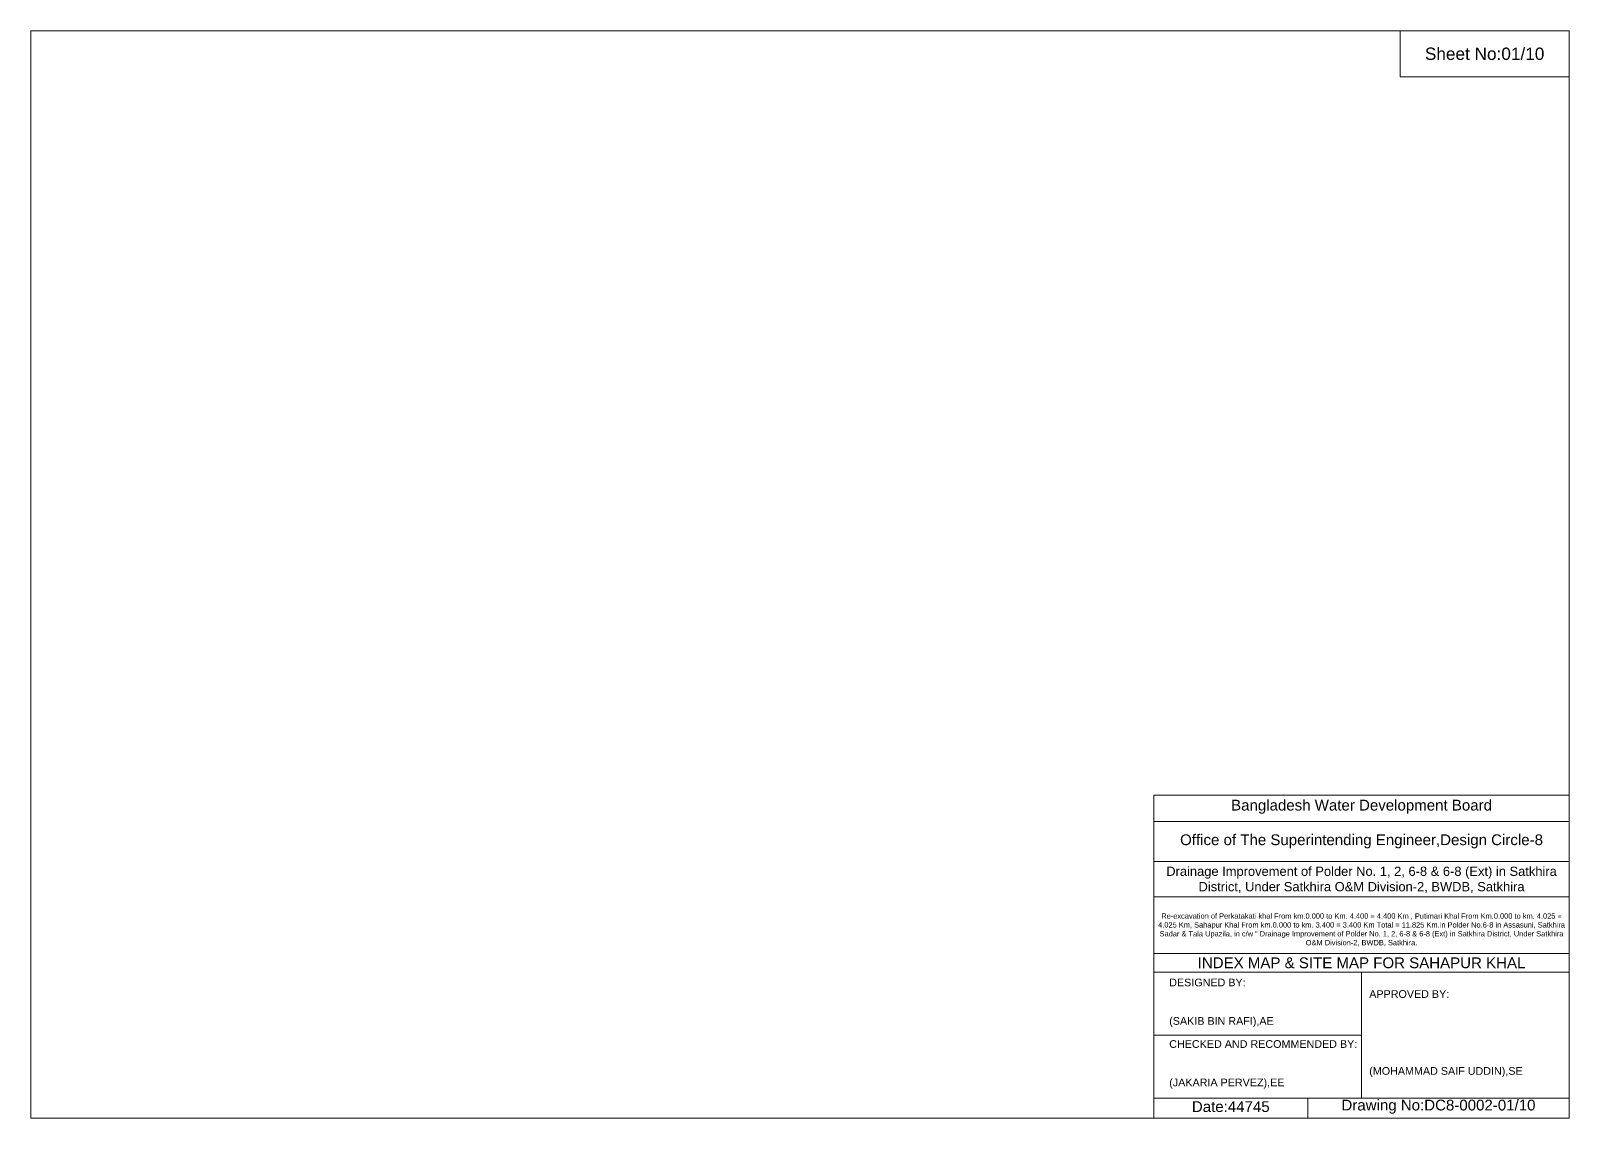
# Model space of a CAD drawing. Header units: inches. Extents: x 91000 to 208000, y -5656 to 20000.
# Drawn here: x 100000 to 108000, y 14344 to 20000 of the extents above; entities that cross this region are included whole.
import ezdxf

# ---------------------------------------------------------------- set-up
doc = ezdxf.new("R2010")
doc.units = ezdxf.units.IN
doc.header["$LTSCALE"] = 7
doc.header["$MEASUREMENT"] = 0
doc.layers.add('Cross Section Labels', color=7, linetype='Continuous', lineweight=9)
doc.styles.get("Standard").update_dxf_attribs({"font": 'arial.ttf'})

msp = doc.modelspace()

# ---------------------------------------------------------------- texts
at = {"layer": 'Cross Section Labels', "attachment_point": 5}
for s, insert, char_height in [('Sheet No:01/10', (107560, 19880), 64), ('Bangladesh Water Development Board', (106920, 15964), 56), ('Office of The Superintending Engineer,Design Circle-8', (106920, 15784), 56)]:
    msp.add_mtext(s, dxfattribs=dict(at, insert=insert, char_height=char_height))
at = {"layer": 'Cross Section Labels'}
for s, insert, char_height, width, attachment_point in [('Drainage Improvement of Polder No. 1, 2, 6-8 & 6-8 (Ext) in Satkhira District, Under Satkhira O&M Division-2, BWDB, Satkhira', (106920, 15584), 48, 2240, 5), ('Re-excavation of Perkatakati khal From km.0.000 to Km. 4.400 = 4.400 Km , Putimari Khal From Km.0.000 to km. 4.025 = 4.025 Km, Sahapur Khal From km.0.000 to km. 3.400 = 3.400 Km Total = 11.825 Km.in Polder No.6-8 in Assasuni, Satkhira Sadar & Tala Upazila, in c/w “ Drainage Improvement of Polder No. 1, 2, 6-8 & 6-8 (Ext) in Satkhira District, Under Satkhira O&M Division-2, BWDB, Satkhira.', (106920, 15324), 27.6889, 2160, 5), ('INDEX MAP & SITE MAP FOR SAHAPUR KHAL', (106920, 15152), 56, 2240, 5), ('DESIGNED BY:^J^J^J(SAKIB BIN RAFI),AE', (105920, 14944), 40, 1120, 4), ('APPROVED BY:^J^J^J^J^J^J(MOHAMMAD SAIF UDDIN),SE', (106960, 14784), 40, 1120, 4), ('CHECKED AND RECOMMENDED BY:^J^J^J(JAKARIA PERVEZ),EE', (105920, 14624), 40, 1120, 4), ('Date:44745', (106240, 14404), 56, 1120, 5), ('Drawing No:DC8-0002-01/10', (107320, 14404), 56, 1760, 5)]:
    msp.add_mtext(s, dxfattribs=dict(at, insert=insert, char_height=char_height, width=width, attachment_point=attachment_point))

# ---------------------------------------------------------------- linework, layer by layer
at = {"layer": 'Cross Section Labels'}
for points in [[(100000, 20000), (108000, 20000), (108000, 14344), (100000, 14344)], [(107120, 20000), (108000, 20000), (108000, 19760), (107120, 19760)]]:
    msp.add_lwpolyline(points, close=True, dxfattribs=at)
for points in [[(105840, 14344), (105840, 16024), (108000, 16024)], [(105840, 15888), (108000, 15888)], [(105840, 15680), (108000, 15680)], [(105840, 15496), (108000, 15496)], [(105840, 15200), (108000, 15200)], [(105840, 15104), (108000, 15104)], [(106920, 15104), (106920, 14448)], [(105840, 14776), (106920, 14776)], [(105840, 14448), (108000, 14448)], [(106640, 14448), (106640, 14344)]]:
    msp.add_lwpolyline(points, dxfattribs=at)

msp.set_redraw_order([(e.dxf.handle, doc.entitydb.next_handle()) for e in msp.query("TEXT MTEXT ATTDEF DIMENSION ARC_DIMENSION")])  # texts and dimensions are drawn at this point

doc.saveas('drawing.dxf')
